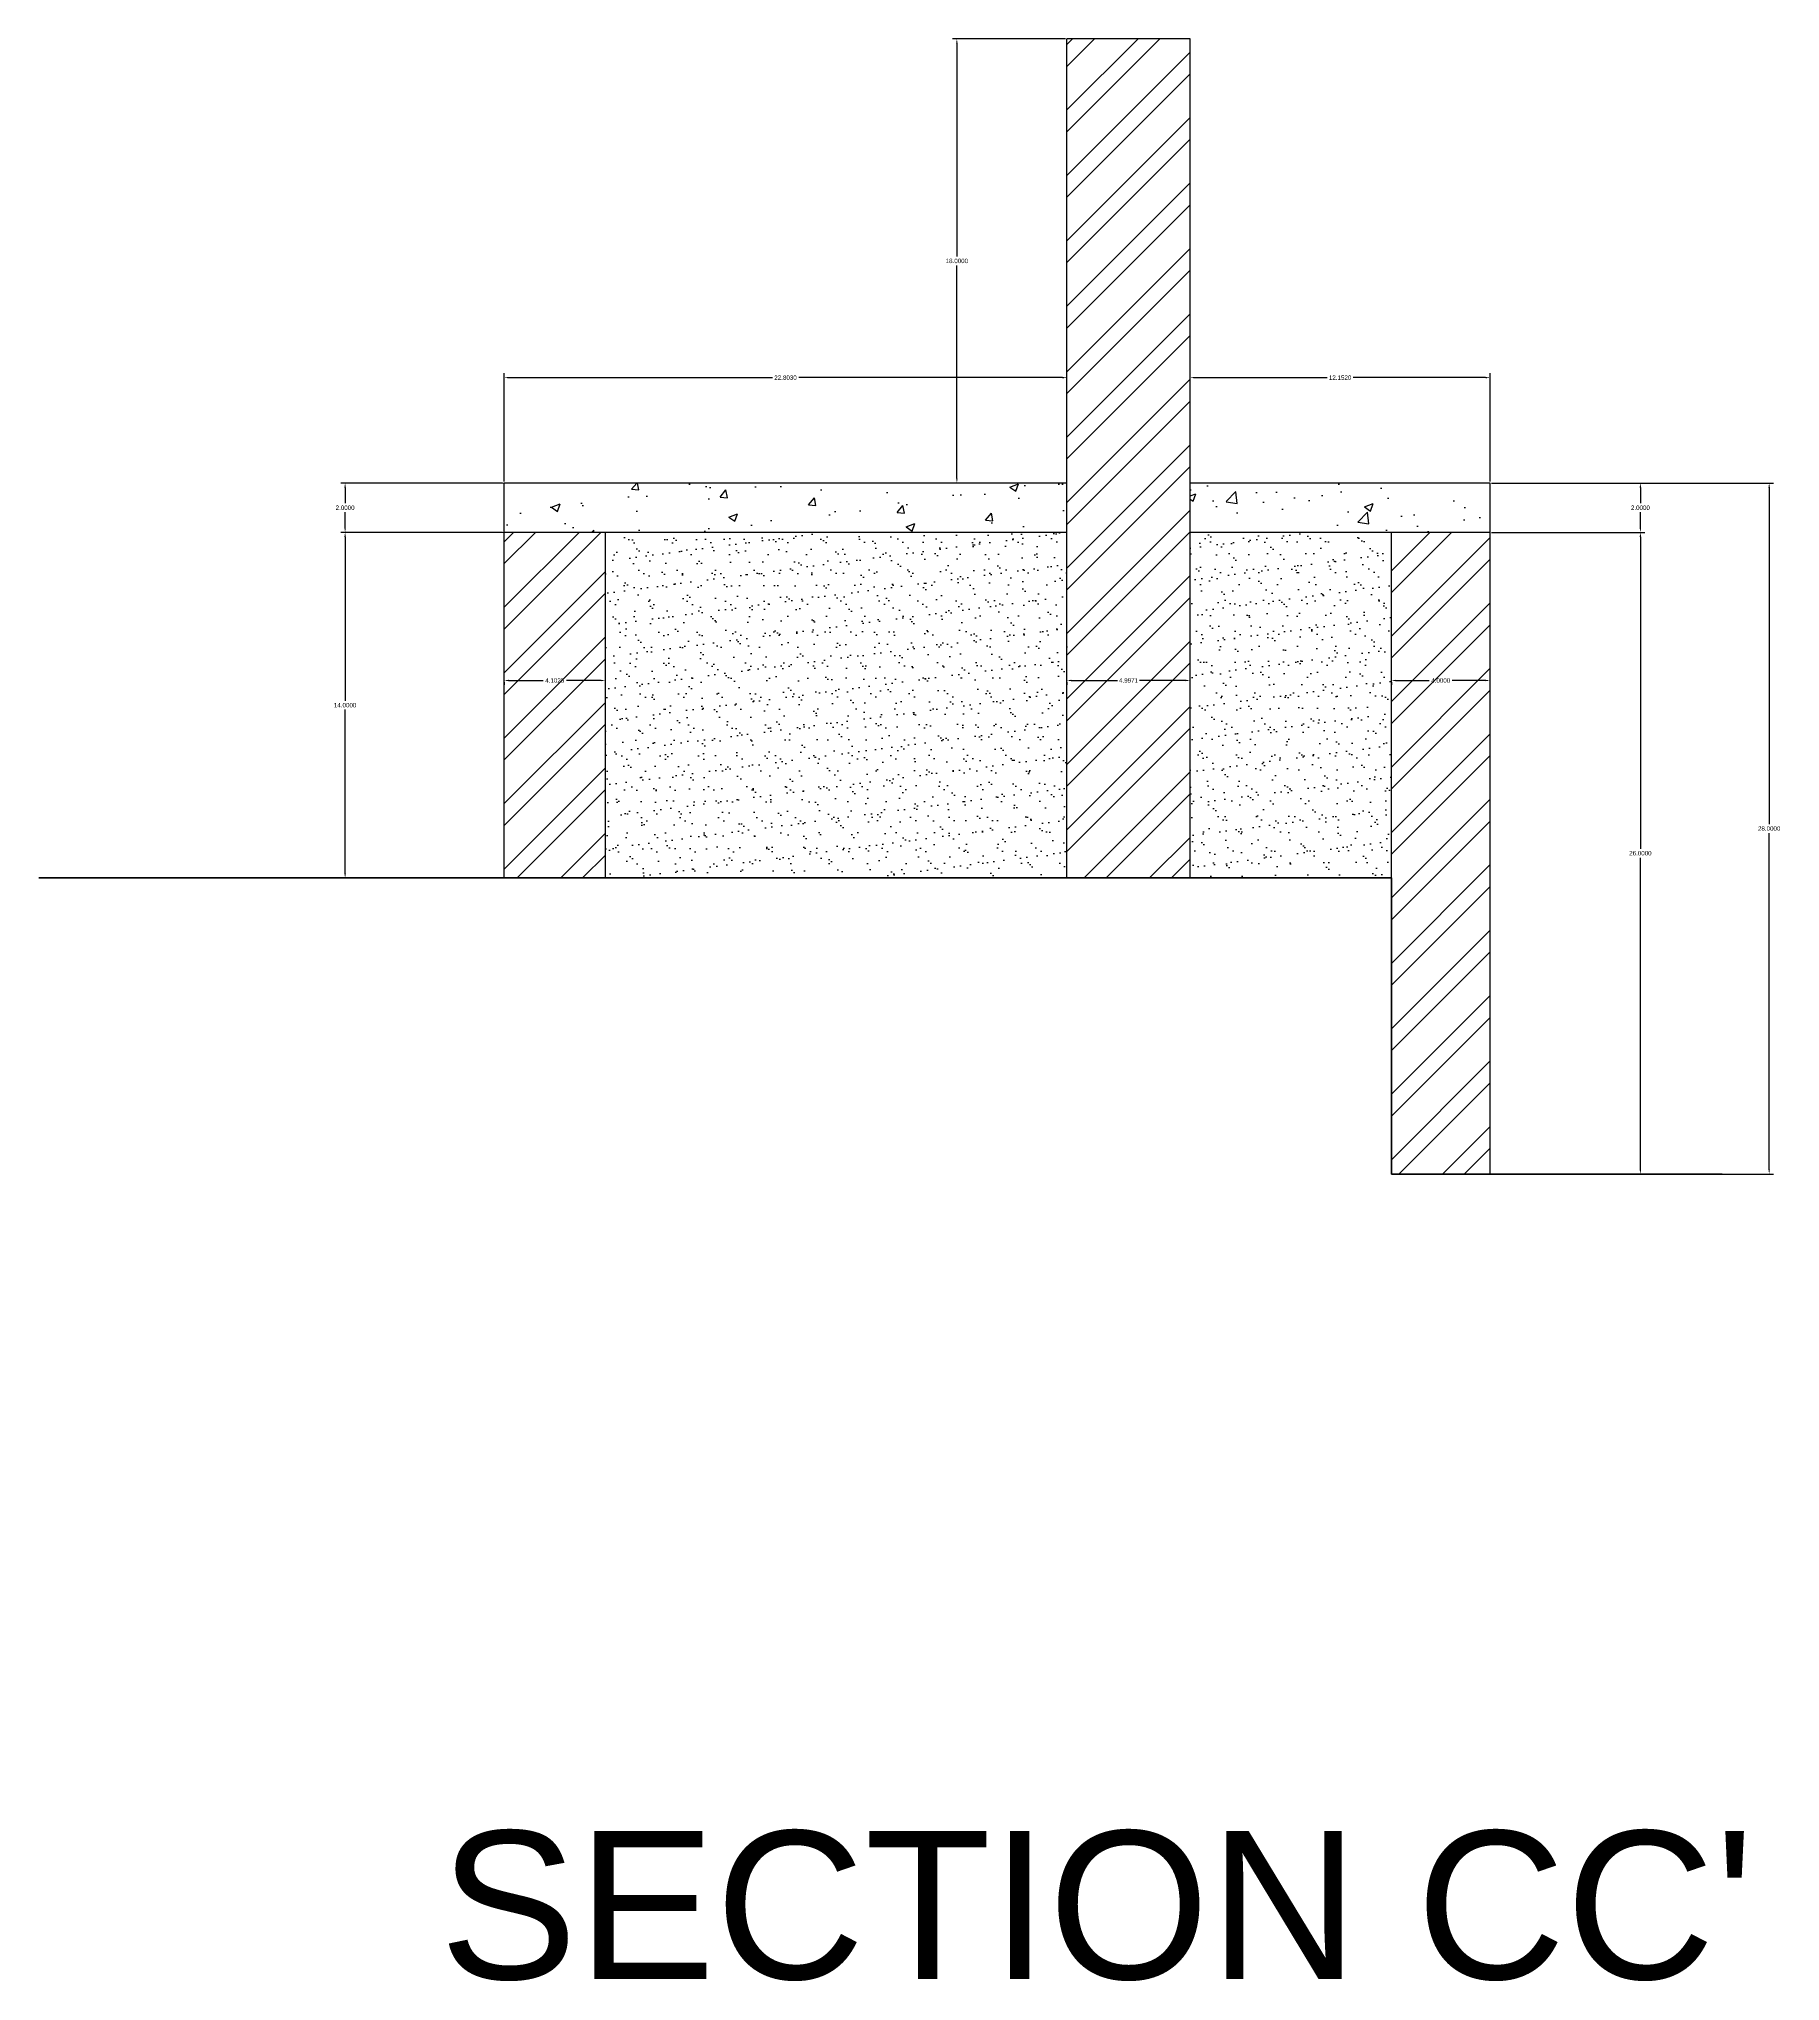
# Model space of a CAD drawing. Header units: inches. Extents: x 438 to 4290, y 203 to 1969.
# Drawn here: x 1636.3 to 1706.9, y 1552.2 to 1630.9 of the extents above; entities that cross this region are included whole.
import ezdxf

# ---------------------------------------------------------------- set-up
doc = ezdxf.new("R2010")
doc.units = ezdxf.units.IN
doc.styles.get("Standard").update_dxf_attribs({"font": 'arial.ttf'})
doc.dimstyles.get("Standard").update_dxf_attribs({"dimtxt": 0.18, "dimasz": 0.18, "dimexe": 0.18, "dimexo": 0.0625, "dimgap": 0.09, "dimtad": 0, "dimtih": 1, "dimtoh": 1, "dimdec": 4, "dimzin": 0, "dimdsep": 46, "dimtxsty": 'Standard', "dimcen": 0.09, "dimadec": 0, "dimazin": 0, "dimtfac": 1, "dimtdec": 4, "dimtofl": 0, "dimtmove": 0, "dimatfit": 3, "dimfxl": 1, "dimtolj": 1, "dimtzin": 0, "dimarcsym": 0})

# ---------------------------------------------------------------- blocks, each defined once
blk = doc.blocks.new('*D78')
at = {"color": 0, "lineweight": -2, "transparency": 16777216}
for p, q in [((1695.191, 1612.866), (1706.619, 1612.866)), ((1706.439, 1612.686), (1706.439, 1599.048)), ((1706.439, 1585.046), (1706.439, 1598.684)), ((1695.191, 1584.866), (1706.619, 1584.866))]:
    blk.add_line(p, q, dxfattribs=at)
at = {"color": 0, "transparency": 16777216}
for points in [[(1706.409, 1612.686), (1706.469, 1612.686), (1706.439, 1612.866)], [(1706.409, 1585.046), (1706.469, 1585.046), (1706.439, 1584.866)]]:
    blk.add_solid(points, dxfattribs=at)
at = {"layer": 'Defpoints', "color": 0, "transparency": 16777216}
for p in [(1695.129, 1612.866), (1695.129, 1584.866), (1706.439, 1584.866)]:
    blk.add_point(p, dxfattribs=at)
at = {"color": 0, "lineweight": 9, "transparency": 16777216, "insert": (1706.439, 1598.866), "char_height": 0.18, "attachment_point": 5}
blk.add_mtext('\\A1;28.0000', dxfattribs=at)
blk = doc.blocks.new('*D88')
at = {"color": 0, "lineweight": -2, "transparency": 16777216}
for p, q in [((1695.191, 1610.866), (1701.4, 1610.866)), ((1701.22, 1610.686), (1701.22, 1598.048)), ((1701.22, 1585.046), (1701.22, 1597.684)), ((1695.191, 1584.866), (1701.4, 1584.866))]:
    blk.add_line(p, q, dxfattribs=at)
at = {"color": 0, "transparency": 16777216}
for points in [[(1701.19, 1610.686), (1701.25, 1610.686), (1701.22, 1610.866)], [(1701.19, 1585.046), (1701.25, 1585.046), (1701.22, 1584.866)]]:
    blk.add_solid(points, dxfattribs=at)
at = {"layer": 'Defpoints', "color": 0, "transparency": 16777216}
for p in [(1695.129, 1610.866), (1701.22, 1610.866), (1695.129, 1584.866)]:
    blk.add_point(p, dxfattribs=at)
at = {"color": 0, "lineweight": 9, "transparency": 16777216, "insert": (1701.22, 1597.866), "char_height": 0.18, "attachment_point": 5}
blk.add_mtext('\\A1;26.0000', dxfattribs=at)
blk = doc.blocks.new('*D89')
at = {"color": 0, "lineweight": -2, "transparency": 16777216}
for p, q in [((1695.191, 1612.866), (1701.4, 1612.866)), ((1701.22, 1612.686), (1701.22, 1612.048)), ((1701.22, 1611.046), (1701.22, 1611.684)), ((1695.191, 1610.866), (1701.4, 1610.866))]:
    blk.add_line(p, q, dxfattribs=at)
at = {"color": 0, "transparency": 16777216}
for points in [[(1701.19, 1612.686), (1701.25, 1612.686), (1701.22, 1612.866)], [(1701.19, 1611.046), (1701.25, 1611.046), (1701.22, 1610.866)]]:
    blk.add_solid(points, dxfattribs=at)
at = {"layer": 'Defpoints', "color": 0, "transparency": 16777216}
for p in [(1695.129, 1612.866), (1701.22, 1612.866), (1695.129, 1610.866)]:
    blk.add_point(p, dxfattribs=at)
at = {"color": 0, "lineweight": 9, "transparency": 16777216, "insert": (1701.22, 1611.866), "char_height": 0.18, "attachment_point": 5}
blk.add_mtext('\\A1;2.0000', dxfattribs=at)
blk = doc.blocks.new('*D90')
at = {"color": 0, "lineweight": -2, "transparency": 16777216}
for p, q in [((1682.977, 1612.929), (1682.977, 1617.317)), ((1683.157, 1617.137), (1688.528, 1617.137)), ((1694.949, 1617.137), (1689.578, 1617.137)), ((1695.129, 1612.929), (1695.129, 1617.317))]:
    blk.add_line(p, q, dxfattribs=at)
at = {"color": 0, "transparency": 16777216}
for points in [[(1683.157, 1617.167), (1683.157, 1617.107), (1682.977, 1617.137)], [(1694.949, 1617.167), (1694.949, 1617.107), (1695.129, 1617.137)]]:
    blk.add_solid(points, dxfattribs=at)
at = {"layer": 'Defpoints', "color": 0, "transparency": 16777216}
for p in [(1695.129, 1617.137), (1682.977, 1612.866), (1695.129, 1612.866)]:
    blk.add_point(p, dxfattribs=at)
at = {"color": 0, "lineweight": 9, "transparency": 16777216, "insert": (1689.053, 1617.137), "char_height": 0.18, "attachment_point": 5}
blk.add_mtext('\\A1;12.1520', dxfattribs=at)
blk = doc.blocks.new('*D91')
at = {"color": 0, "lineweight": -2, "transparency": 16777216}
for p, q in [((1655.114, 1610.866), (1648.551, 1610.866)), ((1648.731, 1610.686), (1648.731, 1604.048)), ((1648.731, 1597.046), (1648.731, 1603.684)), ((1655.114, 1596.866), (1648.551, 1596.866))]:
    blk.add_line(p, q, dxfattribs=at)
at = {"color": 0, "transparency": 16777216}
for points in [[(1648.701, 1610.686), (1648.761, 1610.686), (1648.731, 1610.866)], [(1648.701, 1597.046), (1648.761, 1597.046), (1648.731, 1596.866)]]:
    blk.add_solid(points, dxfattribs=at)
at = {"layer": 'Defpoints', "color": 0, "transparency": 16777216}
for p in [(1655.177, 1610.866), (1648.731, 1596.866), (1655.177, 1596.866)]:
    blk.add_point(p, dxfattribs=at)
at = {"color": 0, "lineweight": 9, "transparency": 16777216, "insert": (1648.731, 1603.866), "char_height": 0.18, "attachment_point": 5}
blk.add_mtext('\\A1;14.0000', dxfattribs=at)
blk = doc.blocks.new('*D92')
at = {"color": 0, "lineweight": -2, "transparency": 16777216}
for p, q in [((1655.177, 1612.929), (1655.177, 1617.317)), ((1655.357, 1617.137), (1666.044, 1617.137)), ((1677.8, 1617.137), (1667.113, 1617.137)), ((1677.98, 1612.929), (1677.98, 1617.317))]:
    blk.add_line(p, q, dxfattribs=at)
at = {"color": 0, "transparency": 16777216}
for points in [[(1655.357, 1617.167), (1655.357, 1617.107), (1655.177, 1617.137)], [(1677.8, 1617.167), (1677.8, 1617.107), (1677.98, 1617.137)]]:
    blk.add_solid(points, dxfattribs=at)
at = {"layer": 'Defpoints', "color": 0, "transparency": 16777216}
for p in [(1677.98, 1617.137), (1655.177, 1612.866), (1677.98, 1612.866)]:
    blk.add_point(p, dxfattribs=at)
at = {"color": 0, "lineweight": 9, "transparency": 16777216, "insert": (1666.578, 1617.137), "char_height": 0.18, "attachment_point": 5}
blk.add_mtext('\\A1;22.8030', dxfattribs=at)
blk = doc.blocks.new('*D93')
at = {"color": 0, "lineweight": -2, "transparency": 16777216}
for p, q in [((1677.917, 1630.866), (1673.342, 1630.866)), ((1673.522, 1630.686), (1673.522, 1622.048)), ((1673.522, 1613.046), (1673.522, 1621.684)), ((1677.917, 1612.866), (1673.342, 1612.866))]:
    blk.add_line(p, q, dxfattribs=at)
at = {"color": 0, "transparency": 16777216}
for points in [[(1673.492, 1630.686), (1673.552, 1630.686), (1673.522, 1630.866)], [(1673.492, 1613.046), (1673.552, 1613.046), (1673.522, 1612.866)]]:
    blk.add_solid(points, dxfattribs=at)
at = {"layer": 'Defpoints', "color": 0, "transparency": 16777216}
for p in [(1677.98, 1630.866), (1673.522, 1612.866), (1677.98, 1612.866)]:
    blk.add_point(p, dxfattribs=at)
at = {"color": 0, "lineweight": 9, "transparency": 16777216, "insert": (1673.522, 1621.866), "char_height": 0.18, "attachment_point": 5}
blk.add_mtext('\\A1;18.0000', dxfattribs=at)
blk = doc.blocks.new('*D94')
at = {"color": 0, "lineweight": -2, "transparency": 16777216}
for p, q in [((1655.114, 1612.866), (1648.551, 1612.866)), ((1648.731, 1612.686), (1648.731, 1612.048)), ((1648.731, 1611.046), (1648.731, 1611.684)), ((1655.114, 1610.866), (1648.551, 1610.866))]:
    blk.add_line(p, q, dxfattribs=at)
at = {"color": 0, "transparency": 16777216}
for points in [[(1648.701, 1612.686), (1648.761, 1612.686), (1648.731, 1612.866)], [(1648.701, 1611.046), (1648.761, 1611.046), (1648.731, 1610.866)]]:
    blk.add_solid(points, dxfattribs=at)
at = {"layer": 'Defpoints', "color": 0, "transparency": 16777216}
for p in [(1655.177, 1612.866), (1648.731, 1610.866), (1655.177, 1610.866)]:
    blk.add_point(p, dxfattribs=at)
at = {"color": 0, "lineweight": 9, "transparency": 16777216, "insert": (1648.731, 1611.866), "char_height": 0.18, "attachment_point": 5}
blk.add_mtext('\\A1;2.0000', dxfattribs=at)
blk = doc.blocks.new('*D112')
at = {"color": 0, "lineweight": -2, "transparency": 16777216}
for p, q in [((1655.177, 1604.804), (1655.177, 1604.686)), ((1655.357, 1604.866), (1656.76, 1604.866)), ((1659.1, 1604.866), (1657.696, 1604.866)), ((1659.28, 1604.929), (1659.28, 1605.046))]:
    blk.add_line(p, q, dxfattribs=at)
at = {"color": 0, "transparency": 16777216}
for points in [[(1655.357, 1604.896), (1655.357, 1604.836), (1655.177, 1604.866)], [(1659.1, 1604.896), (1659.1, 1604.836), (1659.28, 1604.866)]]:
    blk.add_solid(points, dxfattribs=at)
at = {"layer": 'Defpoints', "color": 0, "transparency": 16777216}
for p in [(1655.177, 1604.866), (1659.28, 1604.866), (1659.28, 1604.866)]:
    blk.add_point(p, dxfattribs=at)
at = {"color": 0, "lineweight": 9, "transparency": 16777216, "insert": (1657.228, 1604.866), "char_height": 0.18, "attachment_point": 5}
blk.add_mtext('\\A1;4.1025', dxfattribs=at)
blk = doc.blocks.new('*D95')
at = {"color": 0, "lineweight": -2, "transparency": 16777216}
for p, q in [((1677.98, 1604.804), (1677.98, 1604.686)), ((1678.16, 1604.866), (1680.029, 1604.866)), ((1682.797, 1604.866), (1680.928, 1604.866)), ((1682.977, 1604.929), (1682.977, 1605.046))]:
    blk.add_line(p, q, dxfattribs=at)
at = {"color": 0, "transparency": 16777216}
for points in [[(1678.16, 1604.896), (1678.16, 1604.836), (1677.98, 1604.866)], [(1682.797, 1604.896), (1682.797, 1604.836), (1682.977, 1604.866)]]:
    blk.add_solid(points, dxfattribs=at)
at = {"layer": 'Defpoints', "color": 0, "transparency": 16777216}
for p in [(1677.98, 1604.866), (1682.977, 1604.866), (1682.977, 1604.866)]:
    blk.add_point(p, dxfattribs=at)
at = {"color": 0, "lineweight": 9, "transparency": 16777216, "insert": (1680.479, 1604.866), "char_height": 0.18, "attachment_point": 5}
blk.add_mtext('\\A1;4.9971', dxfattribs=at)
blk = doc.blocks.new('*D96')
at = {"color": 0, "lineweight": -2, "transparency": 16777216}
for p, q in [((1691.129, 1604.804), (1691.129, 1604.686)), ((1691.309, 1604.866), (1692.662, 1604.866)), ((1694.949, 1604.866), (1693.596, 1604.866)), ((1695.129, 1604.929), (1695.129, 1605.046))]:
    blk.add_line(p, q, dxfattribs=at)
at = {"color": 0, "transparency": 16777216}
for points in [[(1691.309, 1604.896), (1691.309, 1604.836), (1691.129, 1604.866)], [(1694.949, 1604.896), (1694.949, 1604.836), (1695.129, 1604.866)]]:
    blk.add_solid(points, dxfattribs=at)
at = {"layer": 'Defpoints', "color": 0, "transparency": 16777216}
for p in [(1691.129, 1604.866), (1695.129, 1604.866), (1695.129, 1604.866)]:
    blk.add_point(p, dxfattribs=at)
at = {"color": 0, "lineweight": 9, "transparency": 16777216, "insert": (1693.129, 1604.866), "char_height": 0.18, "attachment_point": 5}
blk.add_mtext('\\A1;4.0000', dxfattribs=at)

msp = doc.modelspace()

# ---------------------------------------------------------------- hatches: boundary and pattern name
at = {"true_color": 0x939598}
h = msp.add_hatch(dxfattribs=at)
h.set_pattern_fill('ANSI32', color=252, scale=5)
h.set_pattern_definition([(45, (-4291.029, 4915.887), (-1.3258252, 1.3258252), []), (45, (-4290.1451, 4915.887), (-1.3258252, 1.3258252), [])])
h.paths.add_polyline_path([(1659.2795, 1610.86612), (1655.17697, 1610.86612), (1655.17697, 1596.86612), (1659.2795, 1596.86612)])
h.paths.add_polyline_path([(1682.97703, 1630.86612), (1677.97998, 1630.86612), (1677.97998, 1596.86612), (1682.97703, 1596.86612)])
h.paths.add_polyline_path([(1695.12898, 1610.86612), (1691.12898, 1610.86612), (1691.12898, 1596.86612), (1691.12898, 1584.86612), (1695.12898, 1584.86612)])
h = msp.add_hatch(dxfattribs=at)
h.set_pattern_fill('AR-CONC', color=252, scale=0.5)
h.set_pattern_definition([(50, (-4291.029, 4915.887), (3.5863009, -0.3137607), [0.375, -4.125]), (355, (-4291.029, 4915.887), (-0.6937567, 3.7609607), [0.3, -3.3]), (100.451444, (-4290.73, 4915.8608), (2.8925442, 3.4472), [0.318701, -3.5057106]), (46.1842, (-4291.029, 4916.887), (5.3362067, -0.8275964), [0.5625, -6.1875]), (96.635635, (-4290.5843, 4916.818), (4.6733097, 4.870593), [0.4780517, -5.258569]), (351.18416, (-4291.029, 4916.887), (4.6733097, 4.870593), [0.45, -4.95]), (21, (-4290.529, 4916.637), (2.9845353, -2.0130945), [0.375, -4.125]), (326, (-4290.529, 4916.637), (1.2165767, 3.6257502), [0.3, -3.3]), (71.451445, (-4290.2803, 4916.4692), (4.2011119, 1.6126558), [0.318701, -3.5057106]), (37.5, (-4291.029, 4915.887), (0.06079928, 1.66446927), [0, -3.26, 0, -3.35, 0, -3.3125]), (7.5, (-4291.029, 4915.887), (1.3153477, 1.97205856), [0, -1.91, 0, -3.185, 0, -1.2625]), (327.5, (-4292.144, 4915.887), (2.66911218, -0.11277436), [0, -1.25, 0, -3.9, 0, -5.175]), (317.5, (-4292.644, 4915.887), (2.91593085, 0.5005249), [0, -1.625, 0, -2.59, 0, -3.675])])
h.paths.add_polyline_path([(1655.17697, 1612.86612), (1655.17697, 1610.86612), (1677.97998, 1610.86612), (1677.97998, 1612.86612)])
h.paths.add_polyline_path([(1682.97703, 1612.86612), (1682.97703, 1610.86612), (1695.12898, 1610.86612), (1695.12898, 1612.86612)])
h = msp.add_hatch(dxfattribs=at)
h.set_pattern_fill('AR-SAND', color=252, scale=0.5)
h.set_pattern_definition([(37.5, (-4291.029, 4915.88695), (-0.03149668, 0.963411885), [0, -0.76, 0, -0.85, 0, -0.8125]), (7.5, (-4291.029, 4915.887), (0.88488835, 1.41107303), [0, -0.41, 0, -0.685, 0, -0.2625]), (327.5, (-4291.644, 4915.88695), (1.55707093, 0.00282953), [0, -0.25, 0, -0.9, 0, -1.175]), (317.5, (-4291.644, 4915.887), (1.5030633, 0.43883778), [0, -0.125, 0, -0.59, 0, -0.675])])
h.paths.add_polyline_path([(1659.2795, 1610.86612), (1659.2795, 1596.86612), (1677.97998, 1596.86612), (1677.97998, 1610.86612)])
h.paths.add_polyline_path([(1691.12898, 1610.86612), (1682.97703, 1610.86612), (1682.97703, 1596.86612), (1691.12898, 1596.86612)])

# ---------------------------------------------------------------- linework, layer by layer
for p, q in [((1677.97998, 1596.86612), (1677.97998, 1630.86612)), ((1682.97703, 1630.86612), (1677.97998, 1630.86612)), ((1682.97703, 1596.86612), (1682.97703, 1630.86612)), ((1655.17697, 1596.86612), (1655.17697, 1612.86612)), ((1677.97998, 1612.86612), (1655.17697, 1612.86612)), ((1695.12898, 1612.86612), (1682.97703, 1612.86612)), ((1695.12898, 1584.86612), (1695.12898, 1612.86612)), ((1677.97998, 1610.86612), (1655.17697, 1610.86612)), ((1659.2795, 1596.86612), (1659.2795, 1610.86612)), ((1695.12898, 1610.86612), (1682.97703, 1610.86612)), ((1691.12898, 1596.86612), (1691.12898, 1610.86612))]:
    msp.add_line(p, q)
at = {"lineweight": 9}
for p, q in [((1655.17697, 1612.86612), (1648.98561, 1612.86612)), ((1655.17697, 1610.86612), (1648.98561, 1610.86612))]:
    msp.add_line(p, q, dxfattribs=at)
at = {"lineweight": 50}
for p, q in [((1691.12898, 1596.86612), (1636.32015, 1596.86612)), ((1691.12898, 1584.86612), (1691.12898, 1596.86612))]:
    msp.add_line(p, q, dxfattribs=at)
msp.add_lwpolyline([(1691.12898, 1584.86612), (1704.53946, 1584.86612)], dxfattribs=at)

# ---------------------------------------------------------------- texts
msp.add_text("SECTION CC'", height=6).set_placement((1652.55137, 1552.24678))

# ---------------------------------------------------------------- dimensions: what is measured, and where the dimension line sits
at = {"lineweight": 9}
for p1, p2, distance, picture, middle in [((1677.97998, 1630.86612), (1677.97998, 1612.86612), -4.45777, '*D93', (1673.52221, 1621.86612)), ((1695.12898, 1584.86612), (1695.12898, 1610.86612), -6.09127, '*D88', (1701.22025, 1597.86612)), ((1655.17697, 1604.86612), (1659.2795, 1604.86612), 0, '*D112', (1657.22823, 1604.86612)), ((1677.979977, 1604.866122), (1682.977029, 1604.866122), 0, '*D95', (1680.478503, 1604.866122)), ((1691.12898, 1604.86612), (1695.12898, 1604.86612), 0, '*D96', (1693.12898, 1604.86612))]:
    dim = msp.add_aligned_dim(p1=p1, p2=p2, distance=distance, dimstyle='Standard', dxfattribs=at)
    dim.commit()
    dim.dimension.update_dxf_attribs({"geometry": picture, "text_midpoint": middle})
for base, p1, p2, picture, middle in [((1677.97998, 1617.13719), (1655.17697, 1612.86612), (1677.97998, 1612.86612), '*D92', (1666.57847, 1617.13719)), ((1695.128983, 1617.13719), (1682.977029, 1612.866122), (1695.128983, 1612.866122), '*D90', (1689.053006, 1617.13719))]:
    dim = msp.add_linear_dim(base=base, p1=p1, p2=p2, dimstyle='Standard', dxfattribs=at)
    dim.commit()
    dim.dimension.update_dxf_attribs({"geometry": picture, "text_midpoint": middle})
for base, p1, p2, picture, middle in [((1648.73094, 1610.86612), (1655.17697, 1612.86612), (1655.17697, 1610.86612), '*D94', (1648.73094, 1611.86612)), ((1706.43924, 1584.86612), (1695.12898, 1612.86612), (1695.12898, 1584.86612), '*D78', (1706.43924, 1598.86612)), ((1701.22025, 1612.86612), (1695.12898, 1610.86612), (1695.12898, 1612.86612), '*D89', (1701.22025, 1611.86612)), ((1648.73094, 1596.86612), (1655.17697, 1610.86612), (1655.17697, 1596.86612), '*D91', (1648.73094, 1603.86612))]:
    dim = msp.add_linear_dim(base=base, p1=p1, p2=p2, angle=90, dimstyle='Standard', dxfattribs=at)
    dim.commit()
    dim.dimension.update_dxf_attribs({"geometry": picture, "text_midpoint": middle})

doc.saveas('drawing.dxf')
